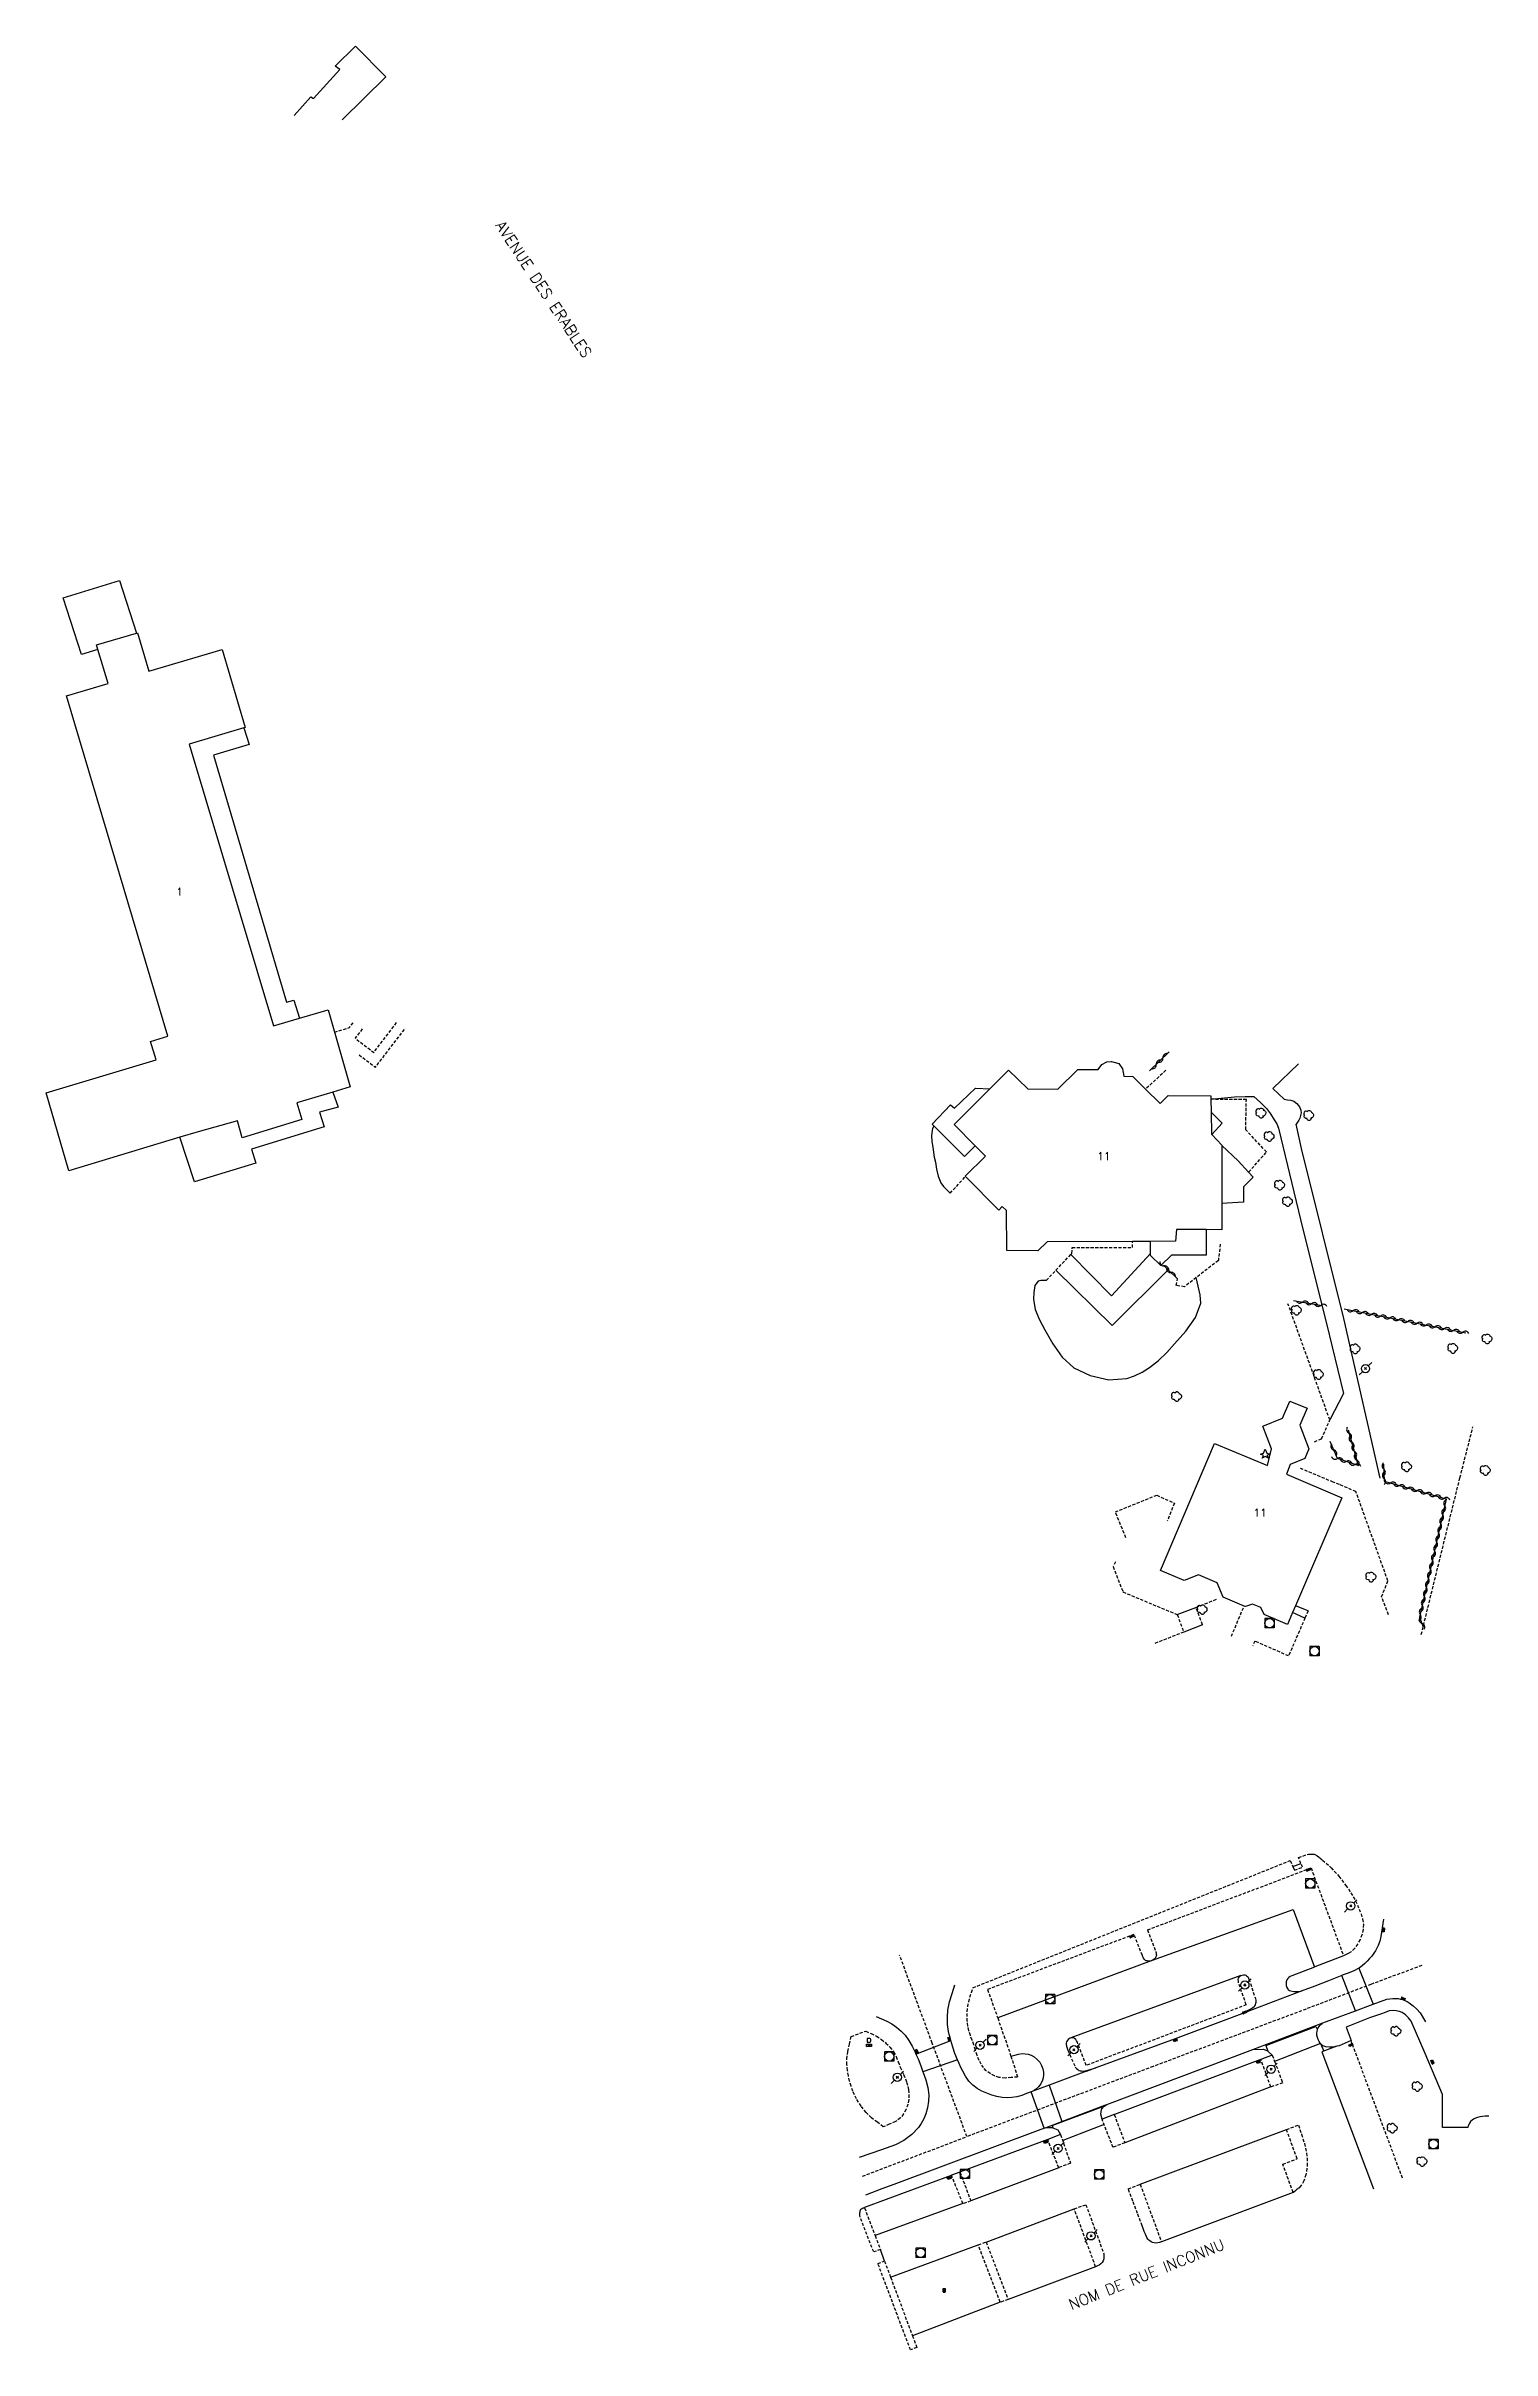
# Model space of a CAD drawing. Header units: millimetres. Extents: x 79056 to 79975, y 144167 to 145000.
# Drawn here: x 79658.5 to 79891.9, y 144279 to 144650.7 of the extents above; entities that cross this region are included whole.
import ezdxf
from ezdxf.enums import TextEntityAlignment as Align

# ---------------------------------------------------------------- set-up
doc = ezdxf.new("R2010")
doc.units = ezdxf.units.MM
doc.linetypes.add('DASHED', pattern=[0.75, 0.5, -0.25])
doc.layers.get('0').update_dxf_attribs({"linetype": 'CONTINUOUS'})
for name, color, linetype in [('W0001', 6, 'DASHED'), ('W0006', 2, 'CONTINUOUS'), ('W0008', 7, 'CONTINUOUS'), ('W0014', 7, 'CONTINUOUS'), ('W0017', 7, 'CONTINUOUS'), ('W0020', 2, 'CONTINUOUS'), ('W0100', 7, 'CONTINUOUS'), ('W0101', 7, 'CONTINUOUS'), ('W0104', 1, 'CONTINUOUS'), ('W0105', 7, 'CONTINUOUS'), ('W0112', 1, 'DASHED'), ('W0211', 2, 'CONTINUOUS'), ('W0300', 7, 'CONTINUOUS'), ('W0303', 7, 'CONTINUOUS'), ('W0310', 3, 'CONTINUOUS'), ('W0401', 7, 'CONTINUOUS'), ('W0420', 7, 'CONTINUOUS'), ('W0438', 7, 'CONTINUOUS'), ('W0473', 7, 'CONTINUOUS'), ('W0989', 7, 'CONTINUOUS'), ('W0991', 7, 'CONTINUOUS')]:
    doc.layers.add(name, color=color, linetype=linetype)
doc.styles.get("Standard").update_dxf_attribs({"font": 'romans.shx', "width": 0.85})

msp = doc.modelspace()

# ---------------------------------------------------------------- texts
at = {"layer": 'W0989'}
msp.add_text('AVENUE DES ERABLES', height=1.75, rotation=303.6193, dxfattribs=at).set_placement((79730.94, 144621.76))
msp.add_text('NOM DE RUE INCONNU', height=1.75, rotation=21.7566, dxfattribs=at).set_placement((79836.14, 144291.14), align=Align.MIDDLE_CENTER)
at = {"layer": 'W0991'}
msp.add_text('1', height=1.25, dxfattribs=at).set_placement((79679.52, 144513.61))
for p in [(79829.21, 144471.57), (79854.45, 144414.04)]:
    msp.add_text('11', height=1.25, dxfattribs=at).set_placement(p, align=Align.MIDDLE_CENTER)

# ---------------------------------------------------------------- blocks, each defined once
blk = doc.blocks.new('T420')
for p, q in [((0.75, 0.75), (-0.75, 0.75)), ((-0.75, 0.75), (-0.75, -0.75)), ((0.75, 0.75), (0.75, -0.75)), ((0.75, -0.75), (-0.75, -0.75))]:
    blk.add_line(p, q)
blk.add_ellipse((0, 0), major_axis=(-0.53, 0.53), ratio=1, start_param=3.926991, end_param=10.210176)
blk = doc.blocks.new('T473')
for p, q in [((-0.166667, 0.166667), (0.166667, -0.166667)), ((-0.166667, -0.166667), (0.166667, 0.166667)), ((0.500001, 0.500001), (1.000002, 1.000002)), ((-1.000002, -1.000002), (-0.500001, -0.500001))]:
    blk.add_line(p, q)
blk.add_ellipse((0, 0), major_axis=(0.471405, 0.471405), ratio=1, start_param=5.4977871438, end_param=11.780972451)
blk = doc.blocks.new('T401')
for p, q in [((-0.3, 0.3), (0, 0.3)), ((-0.3, -0.25), (-0.3, 0.3)), ((-0.3, 0.15), (0, 0.15)), ((-0.3, 0), (0, 0)), ((0, 0.3), (0, -0.25)), ((-0.3, -0.15), (0, -0.15)), ((-0.3, -0.25), (-0.3, -0.3)), ((-0.3, -0.3), (0, -0.3)), ((0, -0.3), (0, -0.25))]:
    blk.add_line(p, q)
blk = doc.blocks.new('T300')
for p, q in [((-0.8, 0.51), (-0.86, 0.34)), ((-0.86, 0.34), (-0.86, 0.17)), ((-0.86, 0.17), (-0.74, 0.06)), ((-0.69, 0.63), (-0.8, 0.51)), ((-0.8, -0.06), (-0.74, 0.06)), ((-0.74, 0.06), (-0.69, 0.11)), ((-0.57, 0.69), (-0.69, 0.63)), ((-0.46, 0.69), (-0.57, 0.69)), ((-0.29, 0.63), (-0.46, 0.69)), ((-0.29, 0.63), (-0.17, 0.74)), ((-0.23, 0.57), (-0.29, 0.63)), ((-0.17, 0.74), (-0.06, 0.8)), ((-0.06, 0.8), (0.06, 0.8)), ((0.06, 0.8), (0.23, 0.74)), ((0.23, 0.74), (0.34, 0.63)), ((0.34, 0.63), (0.4, 0.51)), ((0.46, 0.46), (0.34, 0.46)), ((0.4, 0.51), (0.4, 0.46)), ((0.57, 0.4), (0.46, 0.46)), ((0.57, 0.4), (0.69, 0.29)), ((0.69, 0.29), (0.74, 0.17)), ((0.74, 0.06), (0.69, -0.17)), ((0.74, 0.17), (0.74, 0.06)), ((-0.8, -0.17), (-0.8, -0.06)), ((-0.8, -0.23), (-0.8, -0.17)), ((-0.74, -0.34), (-0.8, -0.23)), ((-0.69, -0.4), (-0.74, -0.34)), ((-0.51, -0.46), (-0.69, -0.4)), ((-0.4, -0.46), (-0.51, -0.46)), ((-0.4, -0.46), (-0.34, -0.46)), ((-0.34, -0.46), (-0.34, -0.4)), ((-0.34, -0.51), (-0.34, -0.46)), ((-0.29, -0.63), (-0.34, -0.51)), ((-0.17, -0.74), (-0.29, -0.63)), ((-0.06, -0.8), (-0.17, -0.74)), ((0.06, -0.8), (-0.06, -0.8)), ((0.17, -0.74), (0.06, -0.8)), ((0.23, -0.69), (0.17, -0.74)), ((0.29, -0.46), (0.23, -0.46)), ((0.29, -0.63), (0.23, -0.69)), ((0.46, -0.4), (0.29, -0.46)), ((0.34, -0.51), (0.29, -0.63)), ((0.34, -0.51), (0.34, -0.46)), ((0.57, -0.34), (0.46, -0.4)), ((0.63, -0.29), (0.57, -0.34)), ((0.69, -0.17), (0.63, -0.29))]:
    blk.add_line(p, q)
blk = doc.blocks.new('T438')
for p, q in [((-0.4, 0.2), (0.4, 0.2)), ((-0.4, -0.2), (-0.4, 0.2)), ((0.15, 1.1), (-0.3, 1.1)), ((-0.3, 1.1), (-0.3, 0.5)), ((-0.3, 0.5), (0.15, 0.5)), ((0.3, 0.65), (0.3, 0.95)), ((0.4, 0.2), (0.4, -0.2))]:
    blk.add_line(p, q)
at = {"flags": 128}
for points in [[(-0.4, -0.2), (0.4, 0.2)], [(0.4, -0.2), (-0.4, -0.2)]]:
    blk.add_lwpolyline(points, dxfattribs=at)
for centre, major_axis, start_param, end_param in [((0.15, 0.95), (0.106, -0.106), 0.785398, 2.356194), ((0.15, 0.65), (0.106, 0.106), 3.926991, 5.497787)]:
    blk.add_ellipse(centre, major_axis=major_axis, ratio=1, start_param=start_param, end_param=end_param)
blk = doc.blocks.new('t310o')
at = {"color": 0, "linetype": 'Continuous'}
for centre, start, end in [((-0.5, 0.38), 216.8699, 323.1304), ((0.5, -0.37), 36.8699, 143.1303)]:
    blk.add_arc(centre, 0.625, start, end, dxfattribs=at)
blk = doc.blocks.new('T303')
for p, q in [((-0.77, 0), (-0.28, 0.21)), ((-0.28, -0.21), (-0.77, 0)), ((-0.28, 0.21), (0, 0.83)), ((0, 0.83), (0.28, 0.21)), ((0.28, 0.21), (0.83, 0)), ((0.83, 0), (0.28, -0.21)), ((-0.49, -0.63), (-0.28, -0.21)), ((0, -0.35), (-0.49, -0.63)), ((0.56, -0.63), (0, -0.35)), ((0.28, -0.21), (0.56, -0.63))]:
    blk.add_line(p, q)

# ---------------------------------------------------------------- linework, layer by layer
at = {"layer": 'W0001'}
for points in [[(79807.13, 144313.38), (79801.54, 144328.47), (79796.28, 144342.65)], [(79880.53, 144340.98), (79872.34, 144337.95), (79861.86, 144333.95), (79837.19, 144324.7), (79807.13, 144313.38)], [(79790.3, 144307), (79790.3, 144307), (79807.13, 144313.38)]]:
    msp.add_lwpolyline(points, dxfattribs=at)
at = {"layer": 'W0006'}
for points in [[(79837.09, 144341.84), (79859.76, 144350.04), (79863.23, 144340.74)], [(79836.86, 144341.75), (79812.1, 144332.52)], [(79836.93, 144341.77), (79836.86, 144341.75)], [(79851.36, 144339.37), (79823.92, 144329.31), (79823.79, 144329.27)], [(79866.86, 144327.95), (79864.42, 144327.05), (79872.77, 144304.93)], [(79856.19, 144321.39), (79832.61, 144312.39)], [(79835.09, 144305.69), (79858.7, 144314.55)], [(79821.95, 144308.37), (79807.77, 144303)], [(79859.79, 144304.36), (79838.54, 144296.38)], [(79806.48, 144302.57), (79792.33, 144297.4)], [(79810.25, 144296.37), (79824.45, 144301.72)], [(79794.82, 144290.69), (79808.97, 144295.93)], [(79827.91, 144292.39), (79813.78, 144287.11)], [(79812.51, 144286.66), (79798.35, 144281.25)]]:
    msp.add_lwpolyline(points, dxfattribs=at)
at = {"layer": 'W0008'}
for points in [[(79861.06, 144336.83), (79853.15, 144333.82), (79851.95, 144333.36), (79851.48, 144333.18), (79840.74, 144329.17), (79827.96, 144324.49), (79826.39, 144323.91), (79825.99, 144323.77), (79820.41, 144321.7), (79817.51, 144320.63)], [(79853.26, 144327.46), (79864.59, 144331.72)], [(79819.9, 144314.86), (79822.46, 144315.83), (79829.4, 144318.47)]]:
    msp.add_lwpolyline(points, dxfattribs=at)
at = {"layer": 'W0014'}
for points in [[(79874.35, 144348.45), (79873.92, 144345.67), (79873.75, 144344.93), (79873.5, 144344.23), (79873.3, 144343.79), (79873.08, 144343.37), (79872.82, 144342.96), (79872.49, 144342.52), (79872.11, 144342.1), (79871.72, 144341.7), (79871.33, 144341.31), (79870.91, 144340.94), (79870.48, 144340.61), (79870.38, 144340.55), (79869.6, 144340.13), (79868.65, 144339.77), (79867.7, 144339.41), (79867.62, 144339.38), (79865.49, 144338.53), (79863.28, 144337.68), (79861.06, 144336.83)], [(79867.92, 144342.53), (79863.26, 144340.75), (79863.23, 144340.74), (79859.55, 144339.33)], [(79817.51, 144320.63), (79816.75, 144320.33), (79815.99, 144320.03), (79815.2, 144319.81), (79814.41, 144319.69), (79813.61, 144319.64), (79812.81, 144319.68), (79811.98, 144319.83), (79811.15, 144320.08), (79810.36, 144320.38), (79809.56, 144320.73), (79808.79, 144321.15), (79808.1, 144321.66), (79807.47, 144322.34), (79806.93, 144323.12), (79806.46, 144323.94), (79806.14, 144324.54), (79805.86, 144325.17), (79805.59, 144325.79), (79805.21, 144326.8), (79804.87, 144327.83), (79804.56, 144328.87), (79804.41, 144329.37), (79804.27, 144329.86), (79804.16, 144330.36), (79804.01, 144331.49), (79803.98, 144332.64), (79804.05, 144333.77), (79804.32, 144335.12), (79804.75, 144336.46), (79805.19, 144337.85)], [(79859.55, 144339.33), (79859.32, 144339.2), (79859.09, 144339.07), (79858.9, 144338.9), (79858.76, 144338.66), (79858.67, 144338.38), (79858.63, 144338.1), (79858.65, 144337.77), (79858.74, 144337.45), (79858.9, 144337.18), (79859.04, 144337.06), (79859.22, 144336.96), (79859.4, 144336.88), (79859.92, 144336.78), (79860.49, 144336.8), (79861.06, 144336.83)], [(79864.59, 144331.72), (79869.85, 144333.68), (79872.68, 144334.74), (79874.91, 144335.57)], [(79887.95, 144314.83), (79883.87, 144314.85), (79883.88, 144320.16), (79881.09, 144326.79), (79878.85, 144332.03), (79878.38, 144332.53), (79877.92, 144333.03), (79877.39, 144333.41), (79876.92, 144333.58), (79876.42, 144333.7), (79875.92, 144333.74), (79875.29, 144333.65), (79874.65, 144333.43), (79874.02, 144333.21), (79872.11, 144332.55), (79870.24, 144331.8), (79868.36, 144331.05), (79869.12, 144328.89)], [(79874.91, 144335.57), (79875.4, 144335.62), (79875.89, 144335.66), (79876.38, 144335.67), (79876.74, 144335.64), (79877.1, 144335.58), (79877.45, 144335.49), (79877.82, 144335.34), (79878.18, 144335.16), (79878.52, 144334.95), (79879.16, 144334.49), (79879.74, 144333.94), (79880.26, 144333.35), (79881.14, 144331.9)], [(79792.47, 144332.77), (79793.36, 144332.38), (79794.21, 144332), (79795.02, 144331.56), (79795.79, 144331.02), (79796.51, 144330.4), (79797.16, 144329.73), (79797.77, 144328.89), (79798.29, 144327.96), (79798.76, 144327.01), (79798.9, 144326.71), (79799.25, 144325.93), (79799.69, 144324.82), (79800.04, 144323.81), (79800.08, 144323.7), (79800.48, 144322.52), (79800.82, 144321.33), (79800.98, 144320.13), (79800.94, 144319.09), (79800.76, 144318.05), (79800.48, 144317.05), (79800.16, 144316.27), (79799.78, 144315.52), (79799.33, 144314.83), (79798.27, 144313.73), (79796.94, 144312.77), (79795.61, 144312.05), (79793.34, 144311.24), (79789.74, 144310)], [(79869.12, 144328.89), (79868.16, 144328.46), (79867.21, 144328.03), (79866.86, 144327.95), (79866.23, 144327.82), (79865.66, 144327.8), (79865.08, 144327.85), (79864.58, 144328.05), (79864.36, 144328.24), (79864.2, 144328.42), (79864.16, 144328.47), (79863.99, 144328.72), (79863.82, 144329.04), (79863.69, 144329.38), (79863.62, 144329.74), (79863.6, 144330.07), (79863.64, 144330.41), (79863.69, 144330.59), (79863.74, 144330.73), (79863.84, 144330.94), (79863.97, 144331.13), (79864.11, 144331.32), (79864.26, 144331.46), (79864.42, 144331.59), (79864.59, 144331.72)], [(79814.25, 144326.37), (79814.85, 144326.54), (79815.44, 144326.7), (79816.05, 144326.78), (79816.53, 144326.76), (79817.02, 144326.68), (79817.48, 144326.54), (79818.01, 144326.24), (79818.49, 144325.83), (79818.88, 144325.37), (79819.18, 144324.87), (79819.39, 144324.32), (79819.5, 144323.76), (79819.51, 144323.33), (79819.45, 144322.89), (79819.34, 144322.48), (79819.07, 144321.91), (79818.68, 144321.39), (79818.2, 144320.97), (79817.98, 144320.84), (79817.75, 144320.74), (79817.51, 144320.63)], [(79856.42, 144326.53), (79854.58, 144325.84), (79854.41, 144325.77), (79830.98, 144316.96), (79830.92, 144316.94), (79828.95, 144316.2)], [(79829.4, 144318.47), (79829.7, 144318.58), (79853.26, 144327.46)], [(79853.26, 144327.46), (79855, 144327.5), (79855.66, 144327.23), (79855.76, 144327.13), (79856.42, 144326.53)], [(79828.95, 144316.2), (79828.75, 144317.01), (79828.85, 144317.75), (79828.92, 144317.85), (79829.29, 144318.3), (79829.7, 144318.58)], [(79819.13, 144314.6), (79819.59, 144314.75), (79819.9, 144314.86)], [(79819.9, 144314.86), (79820.91, 144314.87), (79821.02, 144314.82), (79821.79, 144314.45), (79822.26, 144313.72)], [(79891.34, 144316.69), (79890.76, 144316.66), (79890.33, 144316.64), (79889.91, 144316.58), (79889.56, 144316.49), (79889.23, 144316.37), (79888.91, 144316.2), (79888.66, 144316.02), (79888.42, 144315.81), (79888.23, 144315.56), (79888.11, 144315.33), (79888.03, 144315.08), (79887.95, 144314.83)], [(79822.26, 144313.72), (79820.18, 144312.94), (79806.12, 144307.69), (79806.02, 144307.65), (79804.66, 144307.15), (79804.58, 144307.12), (79790.59, 144301.95)], [(79790.85, 144304), (79790.85, 144304), (79793.46, 144305.02), (79795.37, 144305.73), (79819.13, 144314.6)], [(79793.84, 144293.31), (79793.17, 144295.18)]]:
    msp.add_lwpolyline(points, dxfattribs=at)
at = {"layer": 'W0017'}
for points in [[(79860.67, 144486.48), (79856.52, 144482.5), (79858.35, 144480.76), (79858.88, 144480.68), (79859.41, 144480.61), (79859.89, 144480.43), (79860.38, 144480.06), (79860.8, 144479.56), (79861.04, 144479.01), (79861.06, 144478.59), (79860.99, 144478.14), (79860.86, 144477.72), (79860.68, 144477.39), (79860.47, 144477.07), (79860.25, 144476.75)], [(79846.51, 144480.75), (79850.32, 144481.13), (79852.05, 144481.21), (79853.42, 144481.2), (79854.5, 144480.22), (79855.48, 144479.28), (79856.15, 144478.38), (79856.74, 144477.46), (79857.13, 144476.82), (79857.43, 144476.12)], [(79857.43, 144476.12), (79861.35, 144459.78), (79865.15, 144444.56), (79867.91, 144433.26), (79865.7, 144429.01)], [(79873.8, 144419.62), (79867.96, 144445.4), (79861.11, 144472.8), (79860.25, 144476.75)], [(79864.2, 144328.42), (79864.74, 144327.19)]]:
    msp.add_lwpolyline(points, dxfattribs=at)
at = {"layer": 'W0020'}
for points in [[(79869.85, 144333.68), (79867.62, 144339.38)], [(79870.38, 144340.55), (79872.68, 144334.74)], [(79855.53, 144328.12), (79863.44, 144331.16), (79863.69, 144330.59)], [(79798.9, 144326.71), (79804.56, 144328.87)], [(79855.76, 144327.13), (79855.42, 144328.04), (79855.53, 144328.12)], [(79864.2, 144328.42), (79856.8, 144325.52)], [(79805.59, 144325.79), (79800.04, 144323.81)], [(79819.59, 144314.75), (79817.51, 144320.63)], [(79820.41, 144321.7), (79822.46, 144315.83)], [(79820.92, 144315.15), (79828.82, 144318.15), (79828.89, 144317.93)], [(79820.92, 144315.15), (79821.02, 144314.82)], [(79829.29, 144315.31), (79822.6, 144312.76)], [(79828.89, 144317.93), (79828.92, 144317.85)]]:
    msp.add_lwpolyline(points, dxfattribs=at)
at = {"layer": 'W0100', "flags": 128}
for points in [[(79698.58, 144639.47), (79701.27, 144642.52), (79701.69, 144642.22), (79705.93, 144646.9), (79705.16, 144647.47), (79708.45, 144650.69), (79713.37, 144645.73), (79706.29, 144638.77)], [(79661.81, 144545.83), (79668.55, 144547.86), (79666.89, 144553.3), (79666.65, 144554.09), (79673.13, 144555.96), (79673.27, 144556), (79675.11, 144549.81), (79686.95, 144553.32), (79690.65, 144540.73), (79690.47, 144540.68), (79681.62, 144538.04), (79695.21, 144492.6), (79699.41, 144493.83), (79704.05, 144495.19), (79707.61, 144482.77), (79704.82, 144481.92), (79699.02, 144480.16), (79699.79, 144477.5), (79690.19, 144474.55), (79689.43, 144477.26), (79683.08, 144475.52), (79680.14, 144474.62), (79662.19, 144469.19), (79658.53, 144481.78), (79676.29, 144487.11), (79675.37, 144490.06), (79678.18, 144490.95), (79661.81, 144545.83)]]:
    msp.add_lwpolyline(points, dxfattribs=at)
at = {"layer": 'W0101'}
for points in [[(79818.56, 144456.28), (79813.57, 144456.33), (79813.53, 144462.8), (79812.8, 144463.48), (79812.29, 144462.86), (79806.9, 144468.29), (79806.87, 144468.33), (79810.16, 144471.56), (79808.49, 144473.27), (79805.1, 144476.71), (79810.83, 144482.44), (79813.86, 144485.47), (79816.97, 144482.46), (79821.82, 144482.39), (79825.03, 144485.58), (79828.31, 144485.54), (79828.91, 144486.37), (79829.74, 144486.82), (79830.44, 144486.86), (79830.48, 144486.86), (79831.65, 144486.51), (79832.24, 144485.69), (79832.48, 144484.49), (79833.91, 144484.45), (79835.98, 144482.41), (79838.34, 144480.08), (79839.59, 144481.37), (79846.49, 144481.31), (79846.51, 144480.75), (79846.55, 144478.68), (79846.63, 144475.14), (79846.67, 144475.09), (79848.26, 144473.35), (79848.26, 144473.29), (79848.28, 144463.96), (79848.3, 144459.71), (79845.76, 144459.72), (79840.96, 144459.74), (79840.82, 144457.84), (79836.78, 144457.83), (79833.84, 144457.81), (79820.11, 144457.76)], [(79858.86, 144396.01), (79855.09, 144397.6), (79854.56, 144398.74), (79853.2, 144399.31), (79852.07, 144398.89), (79851.86, 144398.98), (79848.49, 144400.42), (79847.54, 144402.72), (79844.5, 144404.05), (79842.19, 144403.12), (79838.35, 144404.73), (79847.1, 144425.22), (79855.64, 144421.67), (79856.28, 144424.38), (79854.89, 144428), (79858.05, 144429.31), (79859.24, 144432.07), (79862.03, 144430.93), (79860.86, 144428.15), (79862.3, 144424.34), (79861.69, 144422.78), (79859.29, 144421.84), (79858.69, 144420.29), (79867.62, 144416.46), (79860.14, 144399), (79859.68, 144397.93)]]:
    msp.add_lwpolyline(points, close=True, dxfattribs=at)
at = {"layer": 'W0104'}
for points in [[(79666.89, 144553.3), (79664.23, 144552.54), (79661.28, 144561.67), (79670.4, 144564.48), (79673.13, 144555.96)], [(79690.47, 144540.68), (79691.33, 144537.98), (79685.53, 144536.27), (79697.33, 144496.45), (79698.5, 144496.73), (79699.41, 144493.83)], [(79808.49, 144473.27), (79806.75, 144471.5), (79801.8, 144476.48), (79801.53, 144476.75), (79804.48, 144479.86), (79805.15, 144479.3), (79808.53, 144482.57), (79810.83, 144482.44)], [(79704.82, 144481.92), (79705.65, 144479.5), (79702.68, 144478.65), (79703.43, 144476.29), (79691.69, 144472.7), (79692.37, 144470.44), (79682.5, 144467.45), (79680.14, 144474.62)], [(79846.55, 144478.68), (79848.34, 144476.91), (79846.67, 144475.09)], [(79848.26, 144473.29), (79850.9, 144470.84), (79852.6, 144469), (79853.34, 144468.2), (79851.75, 144466.64), (79851.75, 144464.18), (79848.28, 144463.96)], [(79845.76, 144459.72), (79845.72, 144455.6), (79840.17, 144455.58), (79838.44, 144453.94), (79836.78, 144455.54), (79836.78, 144455.86), (79836.78, 144457.83)]]:
    msp.add_lwpolyline(points, dxfattribs=at)
at = {"layer": 'W0105'}
for points in [[(79839.62, 144453.26), (79830.56, 144444.26), (79821.49, 144453.17)], [(79823.91, 144455.71), (79830.49, 144449.04), (79836.78, 144455.86)], [(79841.05, 144397.62), (79844.1, 144398.78), (79844.16, 144398.8)], [(79861.69, 144397.04), (79859.68, 144397.93)], [(79862.19, 144398.19), (79860.14, 144399)], [(79845.16, 144395.98), (79842.12, 144394.78)], [(79859.75, 144356.95), (79861.05, 144357.44)]]:
    msp.add_lwpolyline(points, dxfattribs=at)
at = {"layer": 'W0112', "flags": 128}
for points in [[(79705.08, 144491.59), (79707.48, 144492.33), (79708.21, 144493.26)], [(79709.56, 144492.11), (79708.39, 144490.61), (79711.43, 144488.32), (79715.18, 144493.24)], [(79709.04, 144487.93), (79711.68, 144485.93), (79716.54, 144492.25)]]:
    msp.add_lwpolyline(points, dxfattribs=at)
at = {"layer": 'W0112'}
for points in [[(79839.24, 144485.44), (79835.98, 144482.41)], [(79852.6, 144469), (79855.48, 144472.25), (79852.13, 144475.85), (79852.23, 144480.71), (79846.51, 144480.75)], [(79804.42, 144465.6), (79806.9, 144468.29)], [(79819.95, 144451.54), (79821.49, 144453.17), (79823.91, 144455.71), (79824.09, 144455.89), (79824.1, 144456.82), (79833.87, 144456.85), (79833.84, 144457.81)], [(79848.03, 144457.38), (79847.71, 144454.73), (79844.15, 144451.98), (79842.24, 144450.51), (79840.9, 144450.72), (79841.14, 144451.76)], [(79863.21, 144425.5), (79864.38, 144425.98), (79865.7, 144429.01), (79858.95, 144447.75)], [(79880.46, 144394.41), (79886.7, 144419.69), (79888.8, 144427.9)], [(79875.16, 144397.56), (79874.06, 144400.49), (79875.07, 144403.05), (79869.91, 144417.46), (79867.27, 144418.59), (79866.26, 144418.98), (79860.99, 144421.18)], [(79832.79, 144410.02), (79831.09, 144414.17), (79837.76, 144416.88), (79840.61, 144415.58), (79839.45, 144412.68)], [(79831.12, 144406.12), (79830.74, 144405.35), (79832.32, 144401.26), (79841.05, 144397.62), (79841.09, 144397.6), (79842.12, 144394.78), (79837.35, 144392.91)], [(79844.1, 144398.78), (79844.16, 144398.8)], [(79845.16, 144395.98), (79844.1, 144398.78)], [(79844.16, 144398.8), (79847.56, 144400.14)], [(79849.82, 144394.11), (79851.86, 144398.98)], [(79862.19, 144398.19), (79861.69, 144397.04), (79859.04, 144390.94), (79853.59, 144393.33), (79853.28, 144392.57)], [(79814.25, 144326.37), (79815.3, 144322.99), (79814.3, 144322.91), (79813.31, 144322.83), (79812.35, 144322.93), (79811.61, 144323.18), (79810.89, 144323.55), (79810.26, 144324.02), (79809.82, 144324.51), (79809.45, 144325.09), (79809.12, 144325.68), (79808.77, 144326.49), (79808.5, 144327.35), (79808.24, 144328.2), (79807.96, 144328.95), (79807.69, 144329.7), (79807.46, 144330.47), (79807.31, 144331.22), (79807.2, 144331.99), (79807.15, 144332.76), (79807.18, 144333.55), (79807.27, 144334.34), (79807.42, 144335.13), (79807.62, 144335.89), (79807.87, 144336.65), (79808.11, 144337.4), (79859.32, 144357.92)], [(79836.27, 144346.73), (79862.67, 144356.73), (79867.92, 144342.53)], [(79859.32, 144357.92), (79859.75, 144356.95), (79860.01, 144356.36), (79861.3, 144356.83), (79861.05, 144357.44), (79860.66, 144358.39), (79862.24, 144358.98)], [(79862.24, 144358.98), (79862.55, 144358.98), (79862.86, 144358.97), (79863.15, 144358.93), (79863.65, 144358.7), (79864.1, 144358.35), (79864.54, 144357.99), (79865.92, 144356.77), (79867.17, 144355.39), (79868.28, 144353.91), (79869.1, 144352.7), (79869.84, 144351.43), (79870.44, 144350.1), (79870.74, 144349.3), (79870.99, 144348.47), (79871.11, 144347.64), (79871.06, 144346.8), (79870.88, 144345.96), (79870.59, 144345.17), (79870.21, 144344.46), (79869.74, 144343.79), (79869.17, 144343.22), (79868.78, 144342.97), (79868.35, 144342.75), (79867.92, 144342.53)], [(79835.45, 144342.6), (79834.1, 144346), (79810.48, 144337.12), (79812.1, 144332.52), (79814.25, 144326.37)], [(79836.27, 144346.73), (79837.62, 144343.19)], [(79837.62, 144343.19), (79837.66, 144343.02), (79837.7, 144342.84), (79837.71, 144342.67), (79837.67, 144342.48), (79837.59, 144342.29), (79837.49, 144342.13), (79837.32, 144341.96), (79837.09, 144341.84), (79836.93, 144341.77), (79836.86, 144341.75), (79836.64, 144341.7), (79836.42, 144341.69), (79836.2, 144341.72), (79836.08, 144341.76), (79835.97, 144341.81), (79835.87, 144341.88), (79835.75, 144342), (79835.65, 144342.15), (79835.57, 144342.32), (79835.52, 144342.41), (79835.49, 144342.51), (79835.45, 144342.6)], [(79852.22, 144334.64), (79850.97, 144338.19), (79850.94, 144338.46), (79850.91, 144338.72), (79850.96, 144338.96), (79851.06, 144339.12), (79851.2, 144339.26), (79851.36, 144339.37), (79851.56, 144339.45), (79851.77, 144339.49), (79851.98, 144339.48), (79852.13, 144339.42), (79852.28, 144339.33), (79852.41, 144339.23), (79852.5, 144339.1), (79852.57, 144338.96), (79852.65, 144338.81), (79853.77, 144335.42), (79853.76, 144335.23), (79853.74, 144335.04), (79853.71, 144334.86), (79853.65, 144334.67), (79853.57, 144334.49), (79853.47, 144334.32), (79853.3, 144334.17), (79853.1, 144334.06), (79852.89, 144333.95), (79852.68, 144333.84), (79852.46, 144333.74), (79852.24, 144333.63), (79851.98, 144333.49), (79851.73, 144333.33), (79851.48, 144333.18)], [(79852.22, 144334.64), (79826.4, 144324.87), (79824.97, 144328.61)], [(79824.97, 144328.61), (79824.83, 144328.84), (79824.69, 144329.06), (79824.52, 144329.23), (79824.33, 144329.3), (79824.11, 144329.33), (79823.92, 144329.31), (79823.91, 144329.31), (79823.79, 144329.27), (79823.67, 144329.21), (79823.45, 144329.05), (79823.29, 144328.84), (79823.22, 144328.66), (79823.18, 144328.46), (79823.17, 144328.27), (79823.22, 144327.95), (79823.32, 144327.63), (79823.43, 144327.32)], [(79823.43, 144327.32), (79824.63, 144324.56), (79824.82, 144324.38), (79825.01, 144324.2), (79825.22, 144324.07), (79825.43, 144324), (79825.65, 144323.97), (79825.88, 144323.96), (79826.19, 144323.98), (79826.5, 144324.05), (79826.81, 144324.13), (79827.2, 144324.24), (79827.58, 144324.36), (79827.96, 144324.49)], [(79856.42, 144326.53), (79856.8, 144325.52), (79858.1, 144322.05), (79856.19, 144321.39), (79854.58, 144325.84)], [(79877.43, 144306.69), (79869.12, 144328.89)], [(79830.92, 144316.94), (79832.61, 144312.39), (79830.72, 144311.65), (79828.95, 144316.2)], [(79822.26, 144313.72), (79823.85, 144309.08), (79821.95, 144308.37), (79820.18, 144312.94)], [(79806.02, 144307.65), (79807.77, 144303), (79806.49, 144302.54), (79806.48, 144302.57), (79804.66, 144307.15)], [(79792.09, 144294.78), (79789.89, 144300.41), (79789.88, 144300.64), (79789.88, 144300.86), (79789.88, 144301.09), (79789.89, 144301.25), (79789.91, 144301.41), (79789.95, 144301.55), (79790.04, 144301.66), (79790.15, 144301.75), (79790.27, 144301.83), (79790.37, 144301.88), (79790.48, 144301.91), (79790.59, 144301.95)], [(79790.62, 144301.88), (79792.33, 144297.4), (79793.17, 144295.18), (79792.09, 144294.78)]]:
    msp.add_lwpolyline(points, dxfattribs=at)
for points in [[(79793.63, 144314.96), (79792.68, 144315.7), (79791.74, 144316.43), (79790.88, 144317.25), (79790.05, 144318.31), (79789.34, 144319.47), (79788.75, 144320.7), (79788.45, 144321.5), (79788.2, 144322.33), (79788.01, 144323.17), (79787.87, 144324.07), (79787.78, 144325), (79787.77, 144325.91), (79787.92, 144327.12), (79788.2, 144328.32), (79788.48, 144329.52), (79790.83, 144330.42), (79791.69, 144330), (79792.55, 144329.58), (79793.35, 144329.07), (79794.07, 144328.48), (79794.72, 144327.81), (79795.29, 144327.08), (79795.72, 144326.3), (79796.06, 144325.45), (79796.39, 144324.6), (79796.92, 144323.4), (79797.41, 144322.19), (79797.71, 144320.94), (79797.76, 144320.15), (79797.74, 144319.35), (79797.61, 144318.58), (79797.32, 144317.79), (79796.92, 144317.04), (79796.41, 144316.39), (79795.59, 144315.8), (79794.61, 144315.38)], [(79859.79, 144304.36), (79858.12, 144308.91), (79860.43, 144309.8), (79858.7, 144314.55), (79860.65, 144315.24), (79861.13, 144313.75), (79861.62, 144312.26), (79861.93, 144310.75), (79862.02, 144309.91), (79862.06, 144309.06), (79862, 144308.23), (79861.83, 144307.24), (79861.52, 144306.27), (79861.04, 144305.43), (79860.66, 144305.05), (79860.22, 144304.7)], [(79837.65, 144296.21), (79837.38, 144296.24), (79837.11, 144296.31), (79836.86, 144296.42), (79836.67, 144296.54), (79836.5, 144296.7), (79836.34, 144296.86), (79836.18, 144297.11), (79836.06, 144297.38), (79835.93, 144297.65), (79835.75, 144298.09), (79835.58, 144298.54), (79835.41, 144298.99), (79834.66, 144300.98), (79833.91, 144302.97), (79833.17, 144304.96), (79835.09, 144305.69), (79838.54, 144296.38), (79838.24, 144296.3), (79837.95, 144296.23)], [(79827.91, 144292.39), (79824.45, 144301.72), (79826.34, 144302.4), (79829.24, 144294.46), (79829.25, 144294.18), (79829.25, 144293.91), (79829.22, 144293.64), (79829.11, 144293.35), (79828.95, 144293.07), (79828.75, 144292.83), (79828.5, 144292.65), (79828.2, 144292.52)], [(79812.51, 144286.66), (79808.97, 144295.93), (79810.25, 144296.37), (79813.78, 144287.11)], [(79798.02, 144278.96), (79792.77, 144292.92), (79793.84, 144293.31), (79794.82, 144290.69), (79798.35, 144281.25), (79799.05, 144279.37)]]:
    msp.add_lwpolyline(points, close=True, dxfattribs=at)
at = {"layer": 'W0211'}
for points in [[(79801.8, 144476.48), (79801.7, 144476.25), (79801.6, 144476.01), (79801.52, 144475.78), (79801.4, 144474.88), (79801.48, 144473.94), (79801.61, 144473.01), (79801.73, 144472.2), (79801.87, 144471.41), (79802.04, 144470.61), (79802.25, 144469.47), (79802.5, 144468.33), (79802.93, 144467.3), (79803.38, 144466.7), (79803.9, 144466.15), (79804.42, 144465.6)], [(79819.95, 144451.54), (79819.49, 144451.52), (79819.04, 144451.5), (79818.65, 144451.41), (79818.11, 144450.7), (79817.91, 144449.6), (79817.86, 144448.5), (79818.13, 144446.82), (79818.86, 144445.16), (79819.7, 144443.57), (79820.99, 144441.27), (79822.53, 144439.12), (79824.37, 144437.45), (79827, 144436.17), (79830.02, 144435.51), (79832.93, 144435.7), (79834.18, 144436.13), (79835.42, 144436.75), (79836.59, 144437.47), (79838.05, 144438.6), (79839.4, 144439.91), (79840.65, 144441.3), (79842.45, 144443.33), (79844.05, 144445.53), (79844.86, 144447.88), (79844.77, 144449.22), (79844.46, 144450.6), (79844.15, 144451.98)]]:
    msp.add_lwpolyline(points, dxfattribs=at)
at = {"layer": 'W0310'}
for points in [[(79839.79, 144488.43), (79836.61, 144485.34)], [(79841.14, 144451.76), (79839.62, 144453.26), (79838.87, 144454)], [(79859.82, 144448.3), (79864.41, 144447.47)], [(79868, 144446.92), (79887.63, 144443.08)], [(79868.65, 144427.44), (79870.3, 144421.64), (79866.92, 144422.8), (79865.77, 144425.55)], [(79874.38, 144421.87), (79874.45, 144419.15), (79884.46, 144416.27), (79884.5, 144416.26), (79880.19, 144397.22), (79880.76, 144395.66)]]:
    msp.add_lwpolyline(points, dxfattribs=at)

# ---------------------------------------------------------------- block references
at = {"layer": 'W0300'}
for p in [(79854.63, 144478.51), (79862.35, 144478.14), (79855.95, 144474.74), (79857.65, 144466.88), (79858.91, 144464.24), (79860.35, 144446.7), (79869.82, 144440.47), (79885.58, 144440.55), (79891.12, 144442.07), (79863.9, 144436.34), (79841, 144432.78), (79878.12, 144421.45), (79890.84, 144420.86), (79872.38, 144403.66), (79845.14, 144398.4), (79876.4, 144330.38), (79879.85, 144321.45), (79875.81, 144314.73), (79880.62, 144309.34)]:
    msp.add_blockref('T300', p, dxfattribs=at)
at = {"layer": 'W0303'}
msp.add_blockref('T303', (79855.26, 144423.47), dxfattribs=at)
at = {"layer": 'W0310'}
for p, rotation in [((79837.68, 144486.38), 224.2426703714473), ((79838.76, 144487.43), 224.2426703714473), ((79839, 144453.87), 135.3855647015052), ((79840.07, 144452.81), 135.3796881423841), ((79861.29, 144448.03), 349.7532950856511), ((79862.77, 144447.77), 349.7532950856511), ((79864.24, 144447.5), 349.7532950856511), ((79869.47, 144446.63), 348.9271692061487), ((79870.94, 144446.34), 348.9271692061487), ((79872.42, 144446.05), 348.9271692061487), ((79873.89, 144445.77), 348.9271692061487), ((79875.36, 144445.48), 348.9271692061487), ((79876.83, 144445.19), 348.9271692061487), ((79878.3, 144444.9), 348.9271692061487), ((79879.78, 144444.61), 348.9271692061487), ((79881.25, 144444.33), 348.9271692061487), ((79882.72, 144444.04), 348.9271692061487), ((79884.19, 144443.75), 348.9271692061487), ((79885.66, 144443.46), 348.9271692061487), ((79887.14, 144443.17), 348.9271692061487), ((79868.81, 144426.88), 285.8984150426933), ((79869.22, 144425.44), 285.8984150426933), ((79866.35, 144424.17), 112.6198649488101), ((79866.94, 144422.79), 161.0835853709915), ((79868.36, 144422.31), 161.0835853709915), ((79869.63, 144424), 285.8984150426933), ((79870.04, 144422.55), 285.8984150426933), ((79869.78, 144421.82), 161.0835853709915), ((79874.4, 144421.08), 271.580608281528), ((79874.44, 144419.58), 271.580608281528), ((79875.48, 144418.85), 343.9496198584773), ((79876.92, 144418.44), 343.9496198584773), ((79878.36, 144418.02), 343.9496198584773), ((79879.81, 144417.61), 343.9496198584773), ((79881.25, 144417.19), 343.9496198584773), ((79882.69, 144416.78), 343.9496198584773), ((79884.13, 144416.37), 343.9496198584773), ((79884.25, 144415.17), 257.2455455954631), ((79883.26, 144410.78), 257.2455455954631), ((79883.59, 144412.25), 257.2455455954631), ((79883.92, 144413.71), 257.2455455954631), ((79882.6, 144407.86), 257.2455455954631), ((79882.93, 144409.32), 257.2455455954631), ((79881.6, 144403.47), 257.2455455954631), ((79881.93, 144404.93), 257.2455455954631), ((79882.26, 144406.39), 257.2455455954631), ((79880.94, 144400.54), 257.2455455954631), ((79881.27, 144402.01), 257.2455455954631), ((79880.28, 144397.62), 257.2455455954631), ((79880.57, 144396.19), 290.2693948027139), ((79880.61, 144399.08), 257.2455455954631)]:
    msp.add_blockref('t310o', p, dxfattribs=dict(at, rotation=rotation))
at = {"layer": 'W0401'}
for p, rotation in [((79862.28, 144356.3), 291.6691073166566), ((79833.75, 144345.56), 291.7692037389431), ((79874.21, 144346.73), 174.7747773325789), ((79851.98, 144333.29), 290.5904018806582), ((79877.47, 144335.52), 248.7048951729586), ((79798.9, 144327.06), 204.5582133593913), ((79804.41, 144329.16), 16.53981215165013), ((79840.74, 144329.06), 110.1024481573961), ((79869.06, 144328.32), 114.2626890600942), ((79854.13, 144325.54), 110.6098765712147), ((79882.4, 144325.49), 22.85451328462366), ((79819.84, 144312.64), 110.4889822229054), ((79804.25, 144306.83), 110.2840219062917)]:
    msp.add_blockref('T401', p, dxfattribs=dict(at, rotation=rotation))
msp.add_blockref('T401', (79803.63, 144288.57), dxfattribs=at)
at = {"layer": 'W0420'}
for p in [(79855.98, 144396.21), (79863.24, 144391.71), (79862.55, 144354.2), (79820.55, 144335.58), (79811.23, 144328.96), (79794.6, 144326.31), (79882.42, 144312.17), (79806.8, 144307.35), (79828.47, 144307.25), (79799.66, 144294.64)]:
    msp.add_blockref('T420', p, dxfattribs=at)
at = {"layer": 'W0438'}
msp.add_blockref('T438', (79791.32, 144328.12), dxfattribs=at)
at = {"layer": 'W0473'}
for p in [(79871.46, 144437.3), (79869.08, 144350.61), (79851.99, 144337.84), (79809.26, 144328.13), (79824.41, 144327.4), (79795.91, 144322.96), (79856.23, 144324.25), (79821.85, 144311.48), (79827.17, 144297.37)]:
    msp.add_blockref('T473', p, dxfattribs=at)

msp.set_redraw_order([(e.dxf.handle, doc.entitydb.next_handle()) for e in msp.query("TEXT MTEXT ATTDEF DIMENSION ARC_DIMENSION")])  # texts and dimensions are drawn at this point

doc.saveas('drawing.dxf')
